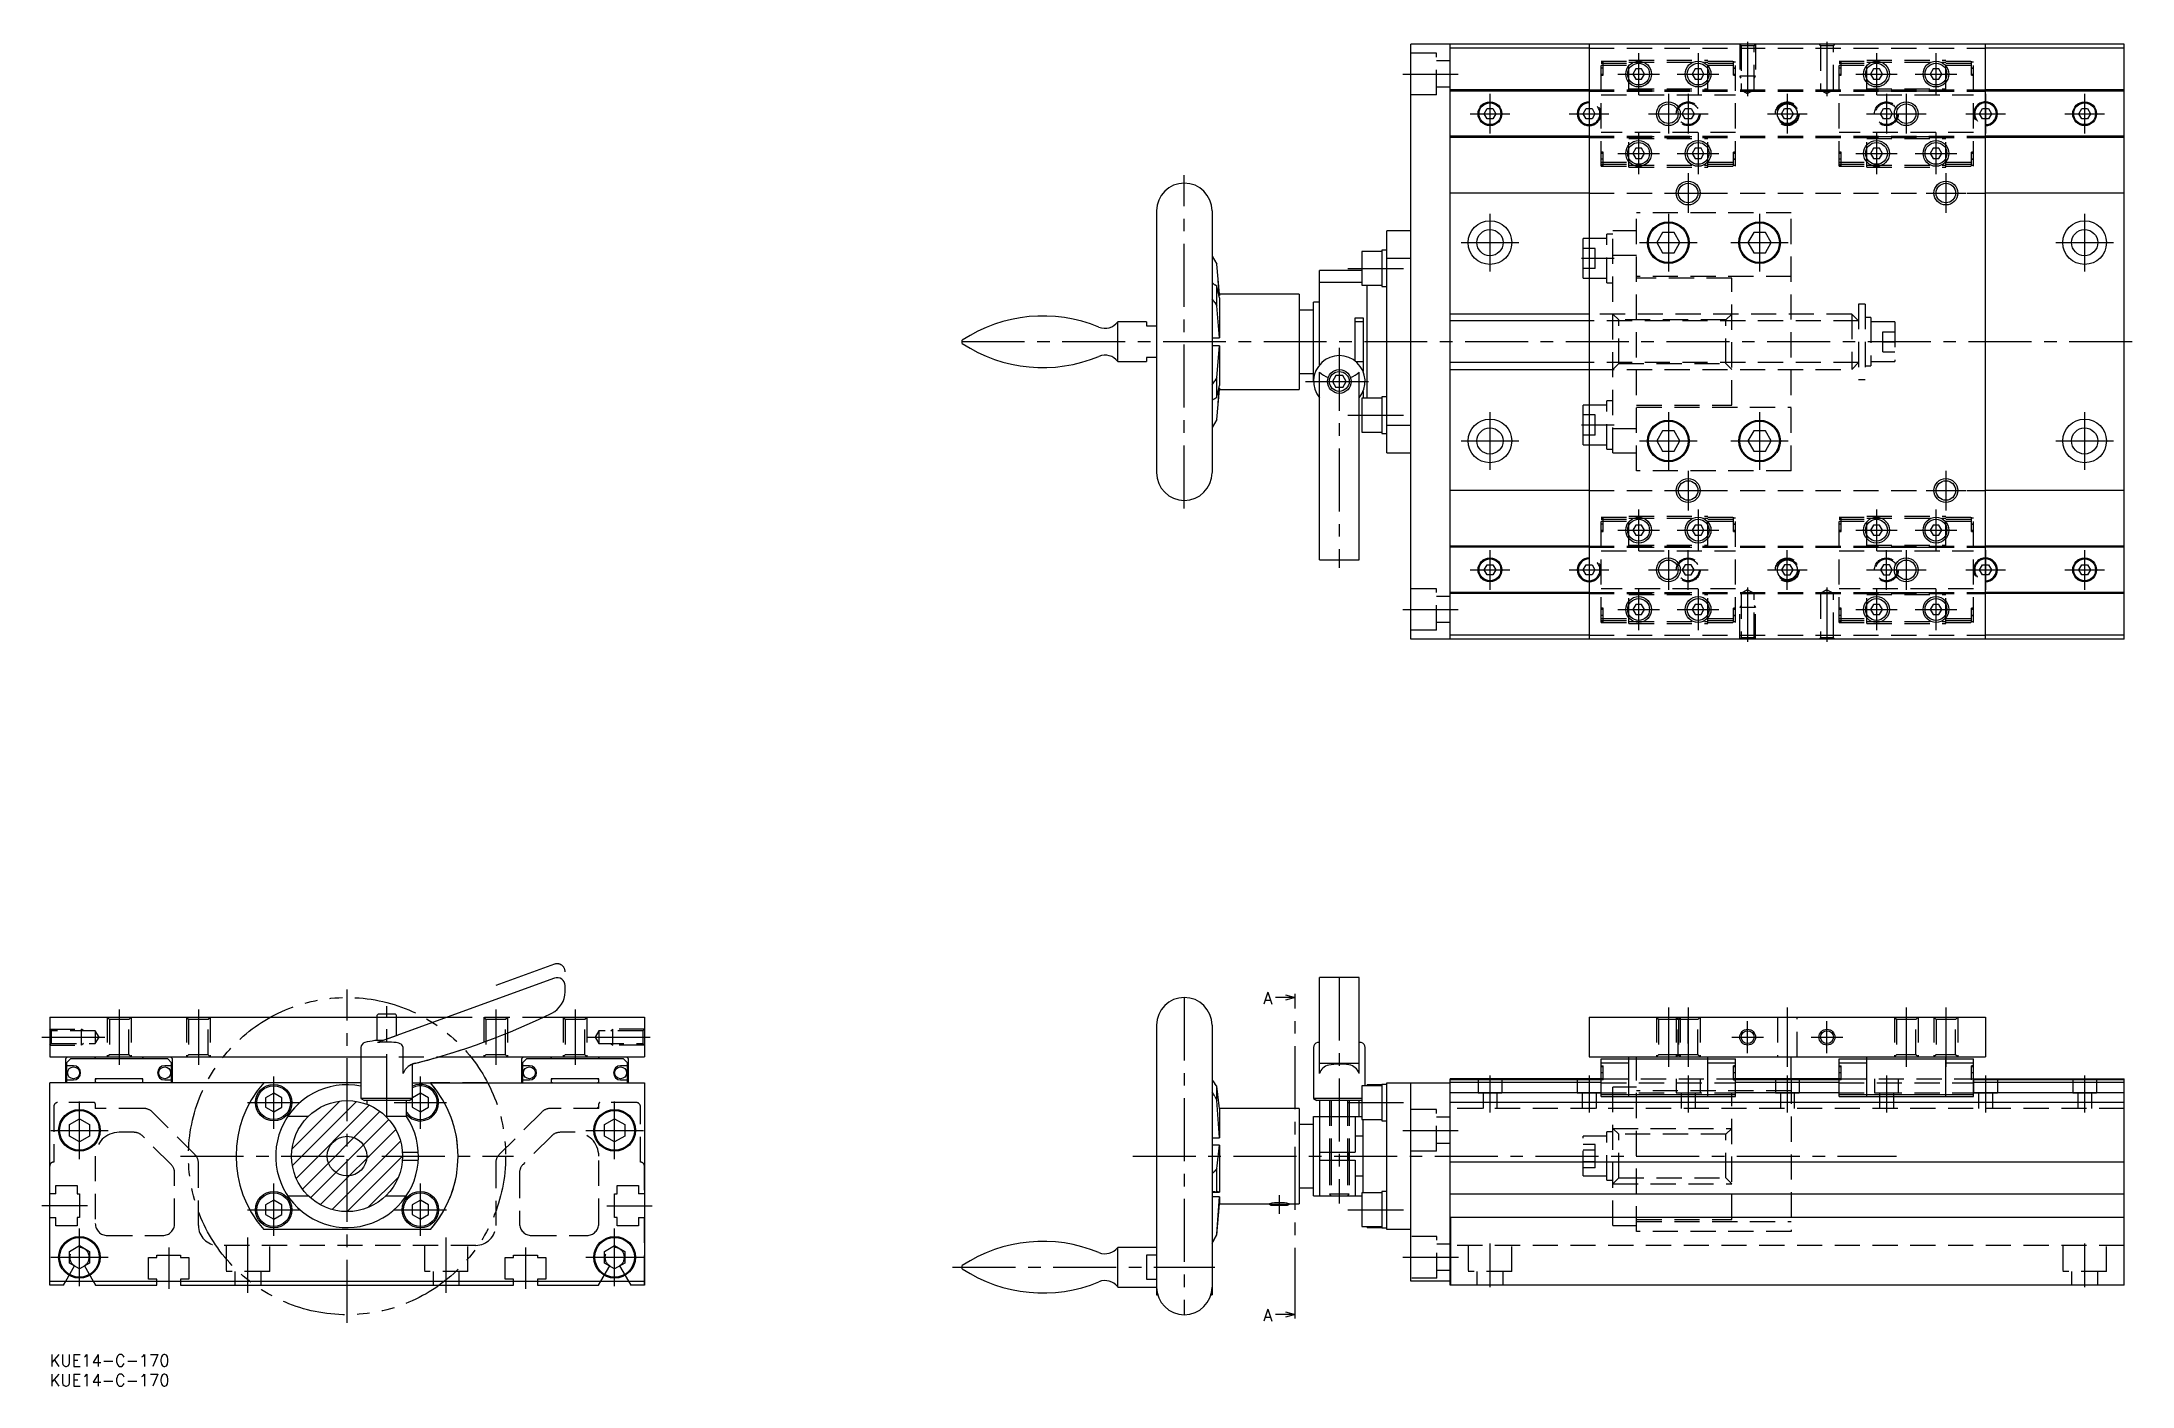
# Model space of a CAD drawing. Extents: x -2 to 525, y -8 to 331.
import ezdxf

# ---------------------------------------------------------------- set-up
doc = ezdxf.new("R2010")
doc.units = 0
doc.header["$LTSCALE"] = 0.5
for name, pattern in [('CENTER', [50.8, 31.75, -6.35, 6.35, -6.35]), ('DASHED', [19.05, 12.7, -6.35]), ('PHANTOM', [63.5, 31.75, -6.35, 6.35, -6.35, 6.35, -6.35])]:
    doc.linetypes.add(name, pattern=pattern)
for name, color, linetype in [('MSM_CENTER', 1, 'CENTER'), ('MSM_CONTINUOUS', 7, 'CONTINUOUS'), ('MSM_DASHED', 4, 'DASHED'), ('MSM_IMAGINARY', 6, 'PHANTOM'), ('MSM_NARROW', 5, 'CONTINUOUS'), ('MSM_PART_NUMBER', 7, 'CONTINUOUS')]:
    doc.layers.add(name, color=color, linetype=linetype)
doc.styles.get("Standard").update_dxf_attribs({"font": 'txt.shx', "height": 3, "bigfont": 'bigfont.shx'})

msp = doc.modelspace()

# ---------------------------------------------------------------- texts
at = {"layer": 'MSM_PART_NUMBER'}
for p in [(306.09, 88.31), (306.09, 8.38)]:
    msp.add_text('A', height=3, dxfattribs=at).set_placement(p)

# ---------------------------------------------------------------- blocks, each defined once
blk = doc.blocks.new('*U7')
at = {"layer": 'MSM_PART_NUMBER'}
blk.add_text('KUE14-C-170', height=3, dxfattribs=at).set_placement((0, -3))
blk = doc.blocks.new('*U8')
at = {"layer": 'MSM_PART_NUMBER'}
blk.add_text('KUE14-C-170', height=3, dxfattribs=at).set_placement((0, -8))

# ---------------------------------------------------------------- linework, layer by layer
at = {"layer": 'MSM_CENTER'}
for p, q in [((400.79, 328.07), (400.79, 317.57)), ((415.79, 328.07), (415.79, 317.57)), ((428.29, 330.95), (428.29, 317.27)), ((448.29, 330.95), (448.29, 317.27)), ((460.79, 328.07), (460.79, 317.57)), ((475.79, 328.07), (475.79, 317.57)), ((341.29, 322.82), (355.29, 322.82)), ((391.86, 324.32), (391.31, 324.32)), ((395.54, 322.82), (406.04, 322.82)), ((410.54, 322.82), (421.04, 322.82)), ((425.26, 324.32), (424.71, 324.32)), ((451.86, 324.32), (451.31, 324.32)), ((455.54, 322.82), (466.04, 322.82)), ((470.54, 322.82), (481.04, 322.82)), ((485.26, 324.32), (484.71, 324.32)), ((363.29, 317.82), (363.29, 307.82)), ((388.29, 317.82), (388.29, 307.82)), ((408.29, 317.82), (408.29, 307.82)), ((413.29, 317.82), (413.29, 307.82)), ((438.29, 317.82), (438.29, 307.82)), ((463.29, 317.82), (463.29, 307.82)), ((468.29, 317.82), (468.29, 307.82)), ((488.29, 317.82), (488.29, 307.82)), ((513.29, 317.82), (513.29, 307.82)), ((358.29, 312.82), (368.29, 312.82)), ((383.29, 312.82), (393.29, 312.82)), ((403.29, 312.82), (418.29, 312.82)), ((433.29, 312.82), (443.29, 312.82)), ((458.29, 312.82), (473.29, 312.82)), ((483.29, 312.82), (493.29, 312.82)), ((508.29, 312.82), (518.29, 312.82)), ((400.79, 308.07), (400.79, 297.57)), ((415.79, 308.07), (415.79, 297.57)), ((460.79, 308.07), (460.79, 297.57)), ((475.79, 308.07), (475.79, 297.57)), ((391.86, 301.32), (391.31, 301.32)), ((395.54, 302.82), (406.04, 302.82)), ((410.54, 302.82), (421.04, 302.82)), ((425.26, 301.32), (424.71, 301.32)), ((451.86, 301.32), (451.31, 301.32)), ((455.54, 302.82), (466.04, 302.82)), ((470.54, 302.82), (481.04, 302.82)), ((485.26, 301.32), (484.71, 301.32)), ((286.19, 213.32), (286.19, 297.32)), ((413.29, 297.82), (413.29, 287.82)), ((478.29, 297.82), (478.29, 287.82)), ((408.29, 292.82), (418.29, 292.82)), ((473.29, 292.82), (483.29, 292.82)), ((363.29, 287.57), (363.29, 273.07)), ((408.29, 287.57), (408.29, 273.07)), ((431.29, 287.57), (431.29, 273.07)), ((513.29, 287.57), (513.29, 273.07)), ((356.04, 280.32), (370.54, 280.32)), ((401.04, 280.32), (415.54, 280.32)), ((424.04, 280.32), (438.54, 280.32)), ((506.04, 280.32), (520.54, 280.32)), ((394.66, 276.32), (386.41, 276.32)), ((327.46, 273.82), (341.46, 273.82)), ((525.29, 255.32), (228.19, 255.32)), ((325.29, 253.82), (325.29, 198.32)), ((316.79, 245.32), (333.79, 245.32)), ((363.29, 237.57), (363.29, 223.07)), ((408.29, 237.57), (408.29, 223.07)), ((431.29, 237.57), (431.29, 223.07)), ((513.29, 237.57), (513.29, 223.07)), ((327.46, 236.82), (341.46, 236.82)), ((394.66, 234.32), (386.41, 234.32)), ((356.04, 230.32), (370.54, 230.32)), ((401.04, 230.32), (415.54, 230.32)), ((424.04, 230.32), (438.54, 230.32)), ((506.04, 230.32), (520.54, 230.32)), ((413.29, 222.82), (413.29, 212.82)), ((478.29, 222.82), (478.29, 212.82)), ((408.29, 217.82), (418.29, 217.82)), ((473.29, 217.82), (483.29, 217.82)), ((400.79, 213.07), (400.79, 202.57)), ((415.79, 213.07), (415.79, 202.57)), ((460.79, 213.07), (460.79, 202.57)), ((475.79, 213.07), (475.79, 202.57)), ((391.86, 209.32), (391.31, 209.32)), ((395.54, 207.82), (406.04, 207.82)), ((410.54, 207.82), (421.04, 207.82)), ((425.26, 209.32), (424.71, 209.32)), ((451.86, 209.32), (451.31, 209.32)), ((455.54, 207.82), (466.04, 207.82)), ((470.54, 207.82), (481.04, 207.82)), ((485.26, 209.32), (484.71, 209.32)), ((363.29, 202.82), (363.29, 192.82)), ((388.29, 202.82), (388.29, 192.82)), ((408.29, 202.82), (408.29, 192.82)), ((413.29, 192.82), (413.29, 202.82)), ((438.29, 192.82), (438.29, 202.82)), ((463.29, 192.82), (463.29, 202.82)), ((468.29, 202.82), (468.29, 192.82)), ((488.29, 202.82), (488.29, 192.82)), ((513.29, 202.82), (513.29, 192.82)), ((358.29, 197.82), (368.29, 197.82)), ((383.29, 197.82), (393.29, 197.82)), ((403.29, 197.82), (418.29, 197.82)), ((433.29, 197.82), (443.29, 197.82)), ((458.29, 197.82), (473.29, 197.82)), ((483.29, 197.82), (493.29, 197.82)), ((508.29, 197.82), (518.29, 197.82)), ((400.79, 193.07), (400.79, 182.57)), ((415.79, 193.07), (415.79, 182.57)), ((428.29, 193.38), (428.29, 179.7)), ((448.29, 193.38), (448.29, 179.7)), ((460.79, 193.07), (460.79, 182.57)), ((475.79, 193.07), (475.79, 182.57)), ((341.29, 187.82), (355.29, 187.82)), ((391.86, 186.32), (391.31, 186.32)), ((395.54, 187.82), (406.04, 187.82)), ((410.54, 187.82), (421.04, 187.82)), ((425.26, 186.32), (424.71, 186.32)), ((451.86, 186.32), (451.31, 186.32)), ((455.54, 187.82), (466.04, 187.82)), ((470.54, 187.82), (481.04, 187.82)), ((485.26, 186.32), (484.71, 186.32)), ((325.29, 95), (325.29, 38.03)), ((75, 8), (75, 92)), ((286.19, 90), (286.19, 10)), ((17.5, 87), (17.5, 73)), ((37.5, 87), (37.5, 73)), ((85, 59.8), (85, 87.8)), ((112.5, 87), (112.5, 73)), ((132.5, 87), (132.5, 73)), ((314.19, 11.04), (314.19, 88.96)), ((408.29, 87.5), (408.29, 72.5)), ((413.29, 87.5), (413.29, 72.5)), ((438.29, 87.5), (438.29, 72.5)), ((468.29, 87.5), (468.29, 72.5)), ((478.29, 87.5), (478.29, 72.5)), ((-2, 80), (14.44, 80)), ((135.56, 80), (152, 80)), ((424.29, 80), (432.29, 80)), ((428.29, 76), (428.29, 84)), ((444.29, 80), (452.29, 80)), ((448.29, 76), (448.29, 84)), ((56.5, 56.9), (56.5, 70.1)), ((93.5, 56.9), (93.5, 70.1)), ((363.29, 70.32), (363.29, 60.98)), ((388.29, 70.32), (388.29, 60.98)), ((391.86, 71), (391.31, 71)), ((413.29, 70.32), (413.29, 60.98)), ((425.26, 71), (424.71, 71)), ((438.29, 70.32), (438.29, 60.98)), ((451.86, 71), (451.31, 71)), ((463.29, 70.32), (463.29, 60.98)), ((485.26, 71), (484.71, 71)), ((488.29, 70.32), (488.29, 60.98)), ((513.29, 70.32), (513.29, 60.98)), ((7.5, 49.25), (7.5, 63.75)), ((49.9, 63.5), (63.1, 63.5)), ((86.9, 63.5), (100.1, 63.5)), ((142.5, 49.25), (142.5, 63.75)), ((327.46, 63.5), (341.46, 63.5)), ((0.25, 56.5), (14.75, 56.5)), ((135.25, 56.5), (149.75, 56.5)), ((341.29, 56.5), (355.29, 56.5)), ((33, 50), (117, 50)), ((273.19, 50), (465.84, 50)), ((56.5, 29.9), (56.5, 43.1)), ((93.5, 29.9), (93.5, 43.1)), ((9.5, 37.5), (-2, 37.5)), ((140.5, 37.5), (152, 37.5)), ((310.19, 35.48), (310.19, 40.12)), ((7.5, 17.25), (7.5, 31.75)), ((49.9, 36.5), (63.1, 36.5)), ((86.9, 36.5), (100.1, 36.5)), ((142.5, 17.25), (142.5, 31.75)), ((327.46, 36.5), (341.46, 36.5)), ((30, 27), (30, 16.5)), ((50, 15.5), (50, 29.5)), ((100, 15.5), (100, 29.5)), ((120, 27), (120, 16.5)), ((363.29, 28), (363.29, 17)), ((513.29, 28), (513.29, 17)), ((0.25, 24.5), (14.75, 24.5)), ((135.25, 24.5), (149.75, 24.5)), ((227.74, 22), (293.89, 22)), ((341.29, 24.5), (355.34, 24.5))]:
    msp.add_line(p, q, dxfattribs=at)
at = {"layer": 'MSM_CONTINUOUS'}
for p, q in [((353.29, 330.32), (343.29, 330.32)), ((343.29, 180.32), (343.29, 330.32)), ((353.29, 180.32), (353.29, 330.32)), ((353.29, 330.27), (353.34, 330.27)), ((388.29, 329.32), (353.29, 329.32)), ((523.29, 330.32), (353.34, 330.32)), ((353.34, 330.32), (353.34, 330.27)), ((388.29, 330.32), (388.29, 180.32)), ((488.29, 180.32), (488.29, 330.32)), ((523.29, 329.32), (488.29, 329.32)), ((523.29, 180.32), (523.29, 330.32)), ((400.05, 324.1), (399.31, 322.82)), ((399.31, 322.82), (400.05, 321.54)), ((401.53, 324.1), (400.05, 324.1)), ((402.27, 322.82), (401.53, 324.1)), ((401.53, 321.54), (402.27, 322.82)), ((415.05, 324.1), (414.31, 322.82)), ((414.31, 322.82), (415.05, 321.54)), ((416.53, 324.1), (415.05, 324.1)), ((417.27, 322.82), (416.53, 324.1)), ((416.53, 321.54), (417.27, 322.82)), ((460.05, 324.1), (459.31, 322.82)), ((459.31, 322.82), (460.05, 321.54)), ((461.53, 324.1), (460.05, 324.1)), ((462.27, 322.82), (461.53, 324.1)), ((461.53, 321.54), (462.27, 322.82)), ((475.05, 324.1), (474.31, 322.82)), ((474.31, 322.82), (475.05, 321.54)), ((476.53, 324.1), (475.05, 324.1)), ((477.27, 322.82), (476.53, 324.1)), ((476.53, 321.54), (477.27, 322.82)), ((388.29, 318.82), (353.29, 318.82)), ((388.29, 318.52), (353.29, 318.52)), ((400.05, 321.54), (401.53, 321.54)), ((415.05, 321.54), (416.53, 321.54)), ((460.05, 321.54), (461.53, 321.54)), ((475.05, 321.54), (476.53, 321.54)), ((523.29, 318.82), (488.29, 318.82)), ((523.24, 318.52), (488.29, 318.52)), ((523.24, 306.82), (523.24, 318.82)), ((361.81, 312.82), (362.55, 314.1)), ((362.55, 311.54), (361.81, 312.82)), ((362.55, 314.1), (364.03, 314.1)), ((364.03, 311.54), (362.55, 311.54)), ((364.03, 314.1), (364.77, 312.82)), ((364.77, 312.82), (364.03, 311.54)), ((386.81, 312.82), (387.55, 314.1)), ((387.55, 311.54), (386.81, 312.82)), ((387.55, 314.1), (388.29, 314.1)), ((388.29, 311.54), (387.55, 311.54)), ((436.81, 312.82), (437.55, 314.1)), ((437.55, 311.54), (436.81, 312.82)), ((437.55, 314.1), (439.03, 314.1)), ((439.03, 311.54), (437.55, 311.54)), ((439.03, 314.1), (439.77, 312.82)), ((439.77, 312.82), (439.03, 311.54)), ((488.29, 314.1), (489.03, 314.1)), ((489.03, 311.54), (488.29, 311.54)), ((489.03, 314.1), (489.77, 312.82)), ((489.77, 312.82), (489.03, 311.54)), ((511.81, 312.82), (512.55, 314.1)), ((512.55, 311.54), (511.81, 312.82)), ((512.55, 314.1), (514.03, 314.1)), ((514.03, 311.54), (512.55, 311.54)), ((514.03, 314.1), (514.77, 312.82)), ((514.77, 312.82), (514.03, 311.54)), ((388.29, 307.12), (353.29, 307.12)), ((388.29, 306.82), (353.29, 306.82)), ((523.24, 307.12), (488.29, 307.12)), ((523.24, 306.82), (488.29, 306.82)), ((400.05, 304.1), (399.31, 302.82)), ((399.31, 302.82), (400.05, 301.54)), ((401.53, 304.1), (400.05, 304.1)), ((400.05, 301.54), (401.53, 301.54)), ((402.27, 302.82), (401.53, 304.1)), ((401.53, 301.54), (402.27, 302.82)), ((415.05, 304.1), (414.31, 302.82)), ((414.31, 302.82), (415.05, 301.54)), ((416.53, 304.1), (415.05, 304.1)), ((415.05, 301.54), (416.53, 301.54)), ((417.27, 302.82), (416.53, 304.1)), ((416.53, 301.54), (417.27, 302.82)), ((460.05, 304.1), (459.31, 302.82)), ((459.31, 302.82), (460.05, 301.54)), ((461.53, 304.1), (460.05, 304.1)), ((460.05, 301.54), (461.53, 301.54)), ((462.27, 302.82), (461.53, 304.1)), ((461.53, 301.54), (462.27, 302.82)), ((475.05, 304.1), (474.31, 302.82)), ((474.31, 302.82), (475.05, 301.54)), ((476.53, 304.1), (475.05, 304.1)), ((475.05, 301.54), (476.53, 301.54)), ((477.27, 302.82), (476.53, 304.1)), ((476.53, 301.54), (477.27, 302.82)), ((388.29, 292.82), (353.29, 292.82)), ((523.29, 292.82), (488.29, 292.82)), ((279.19, 288.32), (279.19, 222.32)), ((293.19, 288.33), (293.19, 222.32)), ((337.29, 227.32), (337.29, 283.32)), ((343.29, 283.32), (337.29, 283.32)), ((386.79, 271.32), (386.79, 281.32)), ((388.29, 281.32), (386.79, 281.32)), ((406.82, 282.86), (405.35, 280.32)), ((405.35, 280.32), (406.82, 277.78)), ((409.75, 282.86), (406.82, 282.86)), ((411.22, 280.32), (409.75, 282.86)), ((409.75, 277.78), (411.22, 280.32)), ((429.82, 282.86), (428.35, 280.32)), ((428.35, 280.32), (429.82, 277.78)), ((432.75, 282.86), (429.82, 282.86)), ((434.22, 280.32), (432.75, 282.86)), ((432.75, 277.78), (434.22, 280.32)), ((293.19, 276.92), (294.36, 274.92)), ((295.05, 267.32), (294.36, 274.92)), ((330.99, 278.07), (330.99, 269.57)), ((335.99, 278.07), (330.99, 278.07)), ((335.99, 278.42), (335.99, 269.22)), ((337.29, 278.42), (335.99, 278.42)), ((343.29, 276.34), (337.29, 276.34)), ((406.82, 277.78), (409.75, 277.78)), ((429.82, 277.78), (432.75, 277.78)), ((294.36, 269.33), (293.88, 269.64)), ((294.36, 264.37), (294.36, 269.33)), ((295.05, 267.01), (294.76, 270.69)), ((320.29, 249.48), (320.29, 273.32)), ((330.99, 273.32), (320.29, 273.32)), ((330.99, 270.29), (320.29, 270.29)), ((330.99, 269.57), (335.99, 269.57)), ((332.29, 241.07), (332.29, 269.57)), ((335.99, 269.22), (337.29, 269.22)), ((386.79, 271.32), (388.29, 271.32)), ((293.88, 265.2), (294.36, 264.37)), ((295.05, 256.33), (294.36, 264.37)), ((294.92, 267.01), (295.05, 267.01)), ((315.19, 267.32), (295.05, 267.32)), ((295.05, 267.32), (295.05, 267.01)), ((295.05, 266.39), (295.05, 256.33)), ((315.19, 267.32), (315.19, 243.32)), ((318.79, 245.32), (318.79, 265.32)), ((320.29, 265.32), (318.79, 265.32)), ((276.69, 260.32), (269.4, 260.32)), ((269.4, 250.32), (269.4, 260.32)), ((276.69, 260.32), (276.69, 259.32)), ((276.69, 259.32), (279.19, 259.32)), ((318.79, 263.32), (315.19, 263.32)), ((329.29, 250.45), (329.29, 261.32)), ((329.29, 261.32), (331.29, 261.32)), ((331.29, 260.32), (329.29, 260.32)), ((331.29, 261.32), (331.29, 247.82)), ((388.29, 262.32), (353.29, 262.32)), ((230.19, 254.91), (230.19, 255.74)), ((293.19, 256.33), (295.05, 256.33)), ((295.05, 254.32), (293.19, 254.32)), ((294.36, 246.28), (295.05, 254.32)), ((295.05, 254.32), (295.05, 244.26)), ((269.4, 250.32), (276.69, 250.32)), ((276.69, 251.32), (276.69, 250.32)), ((279.19, 251.32), (276.69, 251.32)), ((329.44, 250.32), (331.29, 250.32)), ((353.29, 248.32), (388.29, 248.32)), ((294.36, 246.28), (293.88, 245.45)), ((294.36, 241.32), (294.36, 246.28)), ((294.36, 235.73), (295.05, 243.32)), ((294.76, 239.95), (295.05, 243.64)), ((295.05, 243.64), (294.92, 243.64)), ((295.05, 243.64), (295.05, 243.32)), ((295.05, 243.32), (315.19, 243.32)), ((315.19, 247.32), (318.79, 247.32)), ((320.29, 200.32), (320.29, 247.66)), ((324.42, 246.82), (323.56, 245.32)), ((323.56, 245.32), (324.42, 243.82)), ((326.15, 246.82), (324.42, 246.82)), ((326.15, 243.82), (324.42, 243.82)), ((327.02, 245.32), (326.15, 246.82)), ((326.15, 243.82), (327.02, 245.32)), ((330.29, 200.32), (330.29, 247.66)), ((331.29, 242.82), (331.29, 241.07)), ((293.88, 241.01), (294.36, 241.32)), ((330.99, 241.07), (330.99, 232.57)), ((335.99, 241.07), (330.99, 241.07)), ((335.99, 241.42), (335.99, 232.22)), ((337.29, 241.42), (335.99, 241.42)), ((388.29, 239.32), (386.79, 239.32)), ((386.79, 229.32), (386.79, 239.32)), ((294.36, 235.73), (293.19, 233.73)), ((330.99, 232.57), (335.99, 232.57)), ((335.99, 232.22), (337.29, 232.22)), ((337.29, 234.31), (343.29, 234.31)), ((406.82, 232.86), (405.35, 230.32)), ((409.75, 232.86), (406.82, 232.86)), ((411.22, 230.32), (409.75, 232.86)), ((429.82, 232.86), (428.35, 230.32)), ((432.75, 232.86), (429.82, 232.86)), ((434.22, 230.32), (432.75, 232.86)), ((337.29, 227.32), (343.29, 227.32)), ((386.79, 229.32), (388.29, 229.32)), ((405.35, 230.32), (406.82, 227.78)), ((406.82, 227.78), (409.75, 227.78)), ((409.75, 227.78), (411.22, 230.32)), ((428.35, 230.32), (429.82, 227.78)), ((429.82, 227.78), (432.75, 227.78)), ((432.75, 227.78), (434.22, 230.32)), ((388.29, 217.82), (353.29, 217.82)), ((523.29, 217.82), (488.29, 217.82)), ((400.05, 209.1), (399.31, 207.82)), ((399.31, 207.82), (400.05, 206.54)), ((401.53, 209.1), (400.05, 209.1)), ((400.05, 206.54), (401.53, 206.54)), ((402.27, 207.82), (401.53, 209.1)), ((401.53, 206.54), (402.27, 207.82)), ((415.05, 209.1), (414.31, 207.82)), ((414.31, 207.82), (415.05, 206.54)), ((416.53, 209.1), (415.05, 209.1)), ((415.05, 206.54), (416.53, 206.54)), ((417.27, 207.82), (416.53, 209.1)), ((416.53, 206.54), (417.27, 207.82)), ((460.05, 209.1), (459.31, 207.82)), ((459.31, 207.82), (460.05, 206.54)), ((461.53, 209.1), (460.05, 209.1)), ((460.05, 206.54), (461.53, 206.54)), ((462.27, 207.82), (461.53, 209.1)), ((461.53, 206.54), (462.27, 207.82)), ((475.05, 209.1), (474.31, 207.82)), ((474.31, 207.82), (475.05, 206.54)), ((476.53, 209.1), (475.05, 209.1)), ((475.05, 206.54), (476.53, 206.54)), ((477.27, 207.82), (476.53, 209.1)), ((476.53, 206.54), (477.27, 207.82)), ((388.29, 203.82), (353.29, 203.82)), ((388.29, 203.52), (353.29, 203.52)), ((523.24, 203.82), (488.29, 203.82)), ((523.24, 203.52), (488.29, 203.52)), ((523.24, 191.82), (523.24, 203.82)), ((320.29, 200.32), (330.29, 200.32)), ((361.81, 197.82), (362.55, 199.1)), ((362.55, 196.54), (361.81, 197.82)), ((362.55, 199.1), (364.03, 199.1)), ((364.03, 196.54), (362.55, 196.54)), ((364.03, 199.1), (364.77, 197.82)), ((364.77, 197.82), (364.03, 196.54)), ((386.81, 197.82), (387.55, 199.1)), ((387.55, 196.54), (386.81, 197.82)), ((387.55, 199.1), (388.29, 199.1)), ((388.29, 196.54), (387.55, 196.54)), ((437.55, 199.1), (436.81, 197.82)), ((436.81, 197.82), (437.55, 196.54)), ((439.03, 199.1), (437.55, 199.1)), ((437.55, 196.54), (439.03, 196.54)), ((439.77, 197.82), (439.03, 199.1)), ((439.03, 196.54), (439.77, 197.82)), ((488.29, 199.1), (489.03, 199.1)), ((489.03, 196.54), (488.29, 196.54)), ((489.03, 199.1), (489.77, 197.82)), ((489.77, 197.82), (489.03, 196.54)), ((511.81, 197.82), (512.55, 199.1)), ((512.55, 196.54), (511.81, 197.82)), ((512.55, 199.1), (514.03, 199.1)), ((514.03, 196.54), (512.55, 196.54)), ((514.03, 199.1), (514.77, 197.82)), ((514.77, 197.82), (514.03, 196.54)), ((388.29, 192.12), (353.29, 192.12)), ((388.29, 191.82), (353.29, 191.82)), ((523.24, 192.12), (488.29, 192.12)), ((523.29, 191.82), (488.29, 191.82)), ((400.05, 189.1), (399.31, 187.82)), ((399.31, 187.82), (400.05, 186.54)), ((401.53, 189.1), (400.05, 189.1)), ((400.05, 186.54), (401.53, 186.54)), ((402.27, 187.82), (401.53, 189.1)), ((401.53, 186.54), (402.27, 187.82)), ((415.05, 189.1), (414.31, 187.82)), ((414.31, 187.82), (415.05, 186.54)), ((416.53, 189.1), (415.05, 189.1)), ((415.05, 186.54), (416.53, 186.54)), ((417.27, 187.82), (416.53, 189.1)), ((416.53, 186.54), (417.27, 187.82)), ((460.05, 189.1), (459.31, 187.82)), ((459.31, 187.82), (460.05, 186.54)), ((461.53, 189.1), (460.05, 189.1)), ((460.05, 186.54), (461.53, 186.54)), ((462.27, 187.82), (461.53, 189.1)), ((461.53, 186.54), (462.27, 187.82)), ((475.05, 189.1), (474.31, 187.82)), ((474.31, 187.82), (475.05, 186.54)), ((476.53, 189.1), (475.05, 189.1)), ((475.05, 186.54), (476.53, 186.54)), ((477.27, 187.82), (476.53, 189.1)), ((476.53, 186.54), (477.27, 187.82)), ((353.29, 180.32), (343.29, 180.32)), ((388.29, 181.32), (353.29, 181.32)), ((353.34, 180.37), (353.29, 180.37)), ((353.34, 180.37), (353.34, 180.32)), ((523.29, 180.32), (353.34, 180.32)), ((523.29, 181.32), (488.29, 181.32)), ((320.29, 70.86), (320.29, 95)), ((330.29, 95), (320.29, 95)), ((330.29, 70.86), (330.29, 95)), ((127.32, 94.88), (82.66, 78.63)), ((130, 91.45), (130, 93)), ((0, 85), (82.5, 85)), ((0, 85), (0, 75)), ((82.5, 85.3), (82.5, 79.12)), ((87, 85.8), (83, 85.8)), ((87.5, 80.39), (87.5, 85.3)), ((87.5, 85), (100.18, 85)), ((124.42, 85), (150, 85)), ((150, 85), (150, 75)), ((388.29, 85), (388.29, 75)), ((388.29, 85), (488.29, 85)), ((488.29, 85), (488.29, 75)), ((84.03, 79.12), (82, 79.12)), ((279.19, 83), (279.19, 15)), ((293.19, 83), (293.19, 15)), ((0, 75), (78.5, 75)), ((4.5, 75), (4, 74.5)), ((4, 74.5), (4, 68.5)), ((5.25, 74.5), (4.25, 73.5)), ((29.75, 74.5), (5.25, 74.5)), ((11.75, 74.5), (11.25, 75)), ((23.75, 75), (23.25, 74.5)), ((30.75, 73.5), (29.75, 74.5)), ((31, 74.5), (30.5, 75)), ((31, 68.5), (31, 74.5)), ((78.5, 77.37), (78.5, 64.5)), ((89.15, 70.86), (89.15, 77.37)), ((98.09, 75), (150, 75)), ((119.5, 75), (119, 74.5)), ((119, 74.5), (119, 68.5)), ((120.25, 74.5), (119.25, 73.5)), ((144.75, 74.5), (120.25, 74.5)), ((126.75, 74.5), (126.25, 75)), ((138.75, 75), (138.25, 74.5)), ((145.75, 73.5), (144.75, 74.5)), ((146, 74.5), (145.5, 75)), ((146, 68.5), (146, 74.5)), ((318.79, 77.37), (318.79, 64.5)), ((331.79, 67.75), (331.79, 77.37)), ((388.29, 75), (488.29, 75)), ((391.34, 74.5), (425.24, 74.5)), ((391.34, 65), (391.34, 74.5)), ((398.34, 65), (398.34, 75)), ((418.24, 65), (418.24, 75)), ((425.24, 65), (425.24, 74.5)), ((439.29, 69.5), (439.29, 75)), ((451.34, 65), (451.34, 74.5)), ((451.34, 74.5), (485.24, 74.5)), ((458.34, 65), (458.34, 75)), ((478.24, 65), (478.24, 75)), ((485.24, 65), (485.24, 74.5)), ((4.25, 73.5), (4.25, 68.5)), ((6, 72.8), (4.25, 72.8)), ((4.25, 69.2), (6, 69.2)), ((23.5, 69.5), (11.5, 69.5)), ((11.8, 69.5), (11.5, 69.2)), ((11.5, 69.5), (11.5, 68.55)), ((23.5, 69.2), (23.2, 69.5)), ((23.5, 68.55), (23.5, 69.5)), ((30.75, 72.8), (29, 72.8)), ((29, 69.2), (30.75, 69.2)), ((30.75, 68.5), (30.75, 73.5)), ((91.5, 64.5), (91.5, 73.2)), ((119.25, 73.5), (119.25, 68.5)), ((121, 72.8), (119.25, 72.8)), ((119.25, 69.2), (121, 69.2)), ((138.5, 69.5), (126.5, 69.5)), ((126.8, 69.5), (126.5, 69.2)), ((126.5, 69.5), (126.5, 68.55)), ((138.5, 69.2), (138.2, 69.5)), ((138.5, 68.55), (138.5, 69.5)), ((145.75, 72.8), (144, 72.8)), ((144, 69.2), (145.75, 69.2)), ((145.75, 68.5), (145.75, 73.5)), ((320.29, 73.42), (330.29, 73.42)), ((353.29, 17.5), (353.29, 69.5)), ((391.84, 69.5), (353.29, 69.5)), ((391.84, 69.2), (353.29, 69.2)), ((391.34, 68.55), (353.29, 68.55)), ((391.34, 73.5), (398.34, 73.5)), ((391.34, 72.8), (391.84, 72.8)), ((391.84, 72.5), (391.34, 72.5)), ((391.84, 69.2), (391.34, 69.2)), ((391.84, 69.2), (391.84, 72.8)), ((418.24, 73.5), (425.24, 73.5)), ((424.74, 69.2), (424.74, 72.8)), ((425.24, 72.8), (424.74, 72.8)), ((425.24, 72.5), (424.74, 72.5)), ((451.84, 69.5), (424.74, 69.5)), ((424.74, 69.2), (425.24, 69.2)), ((451.34, 69.2), (425.24, 69.2)), ((451.34, 68.55), (425.24, 68.55)), ((451.34, 73.5), (458.34, 73.5)), ((451.34, 72.8), (451.84, 72.8)), ((451.84, 72.5), (451.34, 72.5)), ((451.84, 69.2), (451.34, 69.2)), ((451.84, 69.2), (451.84, 72.8)), ((478.24, 73.5), (485.24, 73.5)), ((485.24, 72.8), (484.74, 72.8)), ((484.74, 69.2), (484.74, 72.8)), ((485.24, 72.5), (484.74, 72.5)), ((484.74, 69.5), (523.24, 69.5)), ((523.24, 69.2), (485.24, 69.2)), ((523.24, 68.55), (485.24, 68.55)), ((523.24, 63.5), (523.24, 69.5)), ((0, 17.5), (0, 68.5)), ((78.5, 68.5), (0, 68.5)), ((56.5, 65.86), (54.46, 64.68)), ((54.46, 64.68), (54.46, 62.32)), ((58.54, 64.68), (56.5, 65.86)), ((58.54, 62.32), (58.54, 64.68)), ((78.5, 64.5), (79.37, 64)), ((91.5, 64.5), (78.5, 64.5)), ((90.63, 64), (79.37, 64)), ((80, 64), (80, 63.08)), ((90, 60), (90, 64)), ((90.63, 64), (91.5, 64.5)), ((91.46, 64.48), (91.46, 62.32)), ((91.5, 68.5), (150, 68.5)), ((93.5, 65.86), (91.5, 64.7)), ((95.54, 64.68), (93.5, 65.86)), ((95.54, 62.32), (95.54, 64.68)), ((150, 68.5), (150, 17.5)), ((294.36, 67.67), (293.88, 68.26)), ((293.88, 65.03), (294.36, 64.06)), ((294.36, 64.06), (294.36, 67.67)), ((295.05, 54.65), (294.36, 64.06)), ((318.79, 64.5), (319.65, 64)), ((330.99, 64.5), (318.79, 64.5)), ((330.92, 64), (319.65, 64)), ((320.29, 64), (320.29, 40)), ((330.29, 60), (330.29, 64)), ((330.92, 64), (330.99, 64.04)), ((335.99, 67.75), (330.99, 67.75)), ((330.99, 67.75), (330.99, 59.25)), ((332.29, 67.75), (332.29, 68)), ((335.99, 68), (332.29, 68)), ((337.29, 68.1), (335.99, 68.1)), ((335.99, 68.1), (335.99, 58.9)), ((337.29, 68.5), (353.29, 68.5)), ((337.29, 31.5), (337.29, 68.5)), ((343.29, 18.5), (343.29, 68.5)), ((391.34, 65.95), (353.29, 65.95)), ((523.29, 63.5), (353.29, 63.5)), ((391.34, 65.5), (425.24, 65.5)), ((391.34, 65), (425.24, 65)), ((451.34, 65.95), (425.24, 65.95)), ((451.34, 65.5), (485.24, 65.5)), ((451.34, 65), (485.24, 65)), ((523.24, 65.95), (485.24, 65.95)), ((523.29, 17.5), (523.29, 63.5)), ((4.96, 57.97), (7.5, 59.43)), ((7.5, 59.43), (10.04, 57.97)), ((54.46, 62.32), (56.5, 61.14)), ((56.5, 61.14), (58.54, 62.32)), ((65.2, 60), (60.03, 60)), ((89.97, 60), (84.8, 60)), ((91.46, 62.32), (93.5, 61.14)), ((93.5, 61.14), (95.54, 62.32)), ((139.96, 57.97), (142.5, 59.43)), ((142.5, 59.43), (145.04, 57.97)), ((315.19, 62), (295.05, 62)), ((295.05, 61.96), (295.05, 54.65)), ((315.19, 62), (315.19, 38)), ((318.79, 60), (330.99, 60)), ((318.79, 40), (318.79, 60)), ((329.29, 60), (329.29, 51)), ((330.99, 59.25), (335.99, 59.25)), ((331.29, 40.75), (331.29, 59.25)), ((335.99, 58.9), (337.29, 58.9)), ((4.96, 55.03), (4.96, 57.97)), ((7.5, 53.57), (4.96, 55.03)), ((10.04, 55.03), (7.5, 53.57)), ((10.04, 57.97), (10.04, 55.03)), ((139.96, 55.03), (139.96, 57.97)), ((142.5, 53.57), (139.96, 55.03)), ((145.04, 55.03), (142.5, 53.57)), ((145.04, 57.97), (145.04, 55.03)), ((293.19, 54.65), (295.05, 54.65)), ((295.05, 52.74), (293.19, 52.74)), ((295.05, 52.74), (295.05, 40.92)), ((318.79, 58), (315.19, 58)), ((331.29, 55), (329.29, 55)), ((88.96, 51), (92.97, 51)), ((88.96, 49), (92.97, 49)), ((320.29, 51), (329.29, 51)), ((320.29, 49), (329.29, 49)), ((322.79, 51), (322.79, 49)), ((322.79, 51), (322.79, 49)), ((327.79, 49), (327.79, 51)), ((327.79, 51), (327.79, 49)), ((329.29, 49), (329.29, 40)), ((523.29, 48.5), (353.29, 48.5)), ((294.36, 46.86), (293.88, 46.25)), ((294.36, 41.02), (294.36, 46.86)), ((329.29, 45), (331.29, 45)), ((56.5, 38.86), (54.46, 37.68)), ((54.46, 37.68), (54.46, 35.32)), ((58.54, 37.68), (56.5, 38.86)), ((58.54, 35.32), (58.54, 37.68)), ((60.03, 40), (65.2, 40)), ((84.8, 40), (89.97, 40)), ((93.5, 38.86), (91.46, 37.68)), ((91.46, 37.68), (91.46, 35.32)), ((95.54, 37.68), (93.5, 38.86)), ((95.54, 35.32), (95.54, 37.68)), ((295.05, 39.74), (293.19, 39.74)), ((293.34, 40.92), (295.05, 40.92)), ((293.86, 41.03), (294.36, 41.02)), ((294.36, 30.39), (295.05, 39.74)), ((294.36, 30.15), (295.05, 38)), ((295.05, 39.74), (295.05, 38)), ((295.05, 38), (307.69, 38)), ((307.69, 38), (307.69, 37.86)), ((307.69, 37.86), (308.13, 37.6)), ((307.69, 37.86), (312.69, 37.86)), ((308.13, 37.6), (312.24, 37.6)), ((312.24, 37.6), (312.69, 37.86)), ((312.68, 38), (315.19, 38)), ((312.69, 37.86), (312.69, 38)), ((315.19, 42), (318.79, 42)), ((318.79, 40), (330.99, 40)), ((335.99, 40.75), (330.99, 40.75)), ((330.99, 40.75), (330.99, 32.25)), ((337.29, 41.1), (335.99, 41.1)), ((335.99, 41.1), (335.99, 31.9)), ((353.29, 40.5), (523.29, 40.5)), ((54.46, 35.32), (56.5, 34.14)), ((56.5, 34.14), (58.54, 35.32)), ((91.46, 35.32), (93.5, 34.14)), ((93.5, 34.14), (95.54, 35.32)), ((330.99, 32.25), (335.99, 32.25)), ((332.29, 32), (332.29, 32.25)), ((332.29, 32), (335.99, 32)), ((335.99, 31.9), (337.29, 31.9)), ((523.29, 34.5), (353.29, 34.5)), ((353.34, 34.5), (353.34, 17.5)), ((4.96, 25.97), (7.5, 27.43)), ((7.5, 27.43), (10.04, 25.97)), ((96.02, 31.5), (53.98, 31.5)), ((139.96, 25.97), (142.5, 27.43)), ((142.5, 27.43), (145.04, 25.97)), ((279.19, 27), (269.4, 27)), ((269.4, 17), (269.4, 27)), ((293.88, 29.43), (293.19, 28.1)), ((294.36, 30.39), (293.88, 29.43)), ((294.36, 30.15), (294.36, 30.39)), ((343.29, 31.5), (337.29, 31.5)), ((4.96, 23.03), (4.96, 25.97)), ((7.5, 21.57), (4.96, 23.03)), ((10.04, 23.03), (7.5, 21.57)), ((10.04, 25.97), (10.04, 23.03)), ((139.96, 23.03), (139.96, 25.97)), ((142.5, 21.57), (139.96, 23.03)), ((145.04, 23.03), (142.5, 21.57)), ((145.04, 25.97), (145.04, 23.03)), ((230.19, 21.58), (230.19, 22.42)), ((276.69, 25), (276.69, 19)), ((279.19, 25), (276.69, 25)), ((0, 18.5), (150, 18.5)), ((3.46, 17.5), (0, 17.5)), ((0.05, 17.5), (0.05, 18.5)), ((3.46, 17.5), (4.04, 18.5)), ((10.96, 18.5), (11.54, 17.5)), ((11.54, 17.5), (27, 17.5)), ((27, 17.5), (27, 18.5)), ((33, 18.5), (33, 17.5)), ((33, 17.5), (117, 17.5)), ((117, 17.5), (117, 18.5)), ((123, 18.5), (123, 17.5)), ((123, 17.5), (138.46, 17.5)), ((138.46, 17.5), (139.04, 18.5)), ((145.96, 18.5), (146.54, 17.5)), ((150, 17.5), (146.54, 17.5)), ((149.95, 18.5), (149.95, 17.5)), ((269.4, 17), (279.19, 17)), ((276.69, 19), (279.19, 19)), ((353.29, 18.5), (343.29, 18.5)), ((523.29, 17.5), (353.29, 17.5)), ((279.19, 15), (279.47, 15)), ((292.9, 15), (293.19, 15))]:
    msp.add_line(p, q, dxfattribs=at)
for centre, radius in [((400.79, 322.82), 3.25), ((400.79, 322.82), 2.75), ((415.79, 322.82), 3.25), ((415.79, 322.82), 2.75), ((460.79, 322.82), 3.25), ((460.79, 322.82), 2.75), ((475.79, 322.82), 3.25), ((475.79, 322.82), 2.75), ((363.29, 312.82), 3), ((363.29, 312.82), 2.75), ((408.29, 312.82), 2.46), ((438.29, 312.82), 2.5), ((468.29, 312.82), 2.46), ((513.29, 312.82), 3), ((513.29, 312.82), 2.75), ((400.79, 302.82), 3.25), ((415.79, 302.82), 3.25), ((460.79, 302.82), 3.25), ((475.79, 302.82), 3.25), ((400.79, 302.82), 2.75), ((415.79, 302.82), 2.75), ((460.79, 302.82), 2.75), ((475.79, 302.82), 2.75), ((413.29, 292.82), 2.46), ((478.29, 292.82), 2.46), ((363.29, 280.32), 5.5), ((408.29, 280.32), 5.25), ((408.29, 280.32), 5), ((431.29, 280.32), 5.25), ((431.29, 280.32), 5), ((513.29, 280.32), 5.5), ((363.29, 280.32), 3.3), ((513.29, 280.32), 3.3), ((325.29, 245.32), 3), ((325.29, 245.32), 2.5), ((363.29, 230.32), 5.5), ((363.29, 230.32), 3.3), ((408.29, 230.32), 5.25), ((408.29, 230.32), 5), ((431.29, 230.32), 5.25), ((431.29, 230.32), 5), ((513.29, 230.32), 5.5), ((513.29, 230.32), 3.3), ((413.29, 217.82), 2.46), ((478.29, 217.82), 2.46), ((400.79, 207.82), 3.25), ((415.79, 207.82), 3.25), ((460.79, 207.82), 3.25), ((475.79, 207.82), 3.25), ((400.79, 207.82), 2.75), ((415.79, 207.82), 2.75), ((460.79, 207.82), 2.75), ((475.79, 207.82), 2.75), ((363.29, 197.82), 3), ((363.29, 197.82), 2.75), ((513.29, 197.82), 3), ((513.29, 197.82), 2.75), ((408.29, 197.82), 2.46), ((438.29, 197.82), 2.5), ((468.29, 197.82), 2.46), ((400.79, 187.82), 3.25), ((400.79, 187.82), 2.75), ((415.79, 187.82), 3.25), ((415.79, 187.82), 2.75), ((460.79, 187.82), 3.25), ((460.79, 187.82), 2.75), ((475.79, 187.82), 3.25), ((475.79, 187.82), 2.75), ((428.29, 80), 1.62), ((448.29, 80), 1.62), ((6, 71), 1.5), ((29, 71), 1.5), ((121, 71), 1.5), ((144, 71), 1.5), ((56.5, 63.5), 4.6), ((56.5, 63.5), 4.25), ((75, 50), 14), ((7.5, 56.5), 5.25), ((7.5, 56.5), 5), ((142.5, 56.5), 5.25), ((142.5, 56.5), 5), ((75, 50), 5), ((56.5, 36.5), 4.6), ((56.5, 36.5), 4.25), ((93.5, 36.5), 4.6), ((93.5, 36.5), 4.25), ((7.5, 24.5), 5.25), ((7.5, 24.5), 5), ((142.5, 24.5), 5.25), ((142.5, 24.5), 5)]:
    msp.add_circle(centre, radius, dxfattribs=at)
for centre, radius, start, end in [((388.29, 312.82), 3, 90, 270), ((388.29, 312.82), 2.75, 90, 270), ((488.29, 312.82), 3, 270, 90), ((488.29, 312.82), 2.75, 270, 90), ((286.19, 288.32), 7, 0.0123, 180), ((296.04, 272.91), 3.92, 223.3442, 236.5912), ((248.39, 257.07), 47.58, 11.2966, 14.9402), ((246.28, 232), 58.03, 34.8863, 36.0668), ((250.51, 224.82), 37, 67.5217, 123.3194), ((266.19, 262.71), 4, 247.5217, 323.3982), ((250.51, 285.82), 37, 236.6806, 292.4783), ((266.19, 247.94), 4, 36.6018, 112.4783), ((325.29, 245.32), 6.5, 320.2849, 219.7151), ((288.38, 248.64), 6.36, 319.1465, 329.9192), ((247.98, 253.68), 48, 345.0758, 348.6874), ((325.15, 252.93), 7.17, 227.3401, 247.8909), ((325.43, 252.93), 7.17, 292.1091, 312.6599), ((295.91, 237.89), 3.73, 123.0561, 137.0332), ((286.19, 222.32), 7, 180, 359.9877), ((388.29, 197.82), 3, 90, 270), ((388.29, 197.82), 2.75, 90, 270), ((488.29, 197.82), 3, 270, 90), ((488.29, 197.82), 2.75, 270, 90), ((128, 93), 2, 0, 110.0021), ((124, 91.45), 6, 296.0636, 0), ((286.19, 83), 7, 0.0123, 180), ((83, 85.3), 0.5, 90, 180), ((87, 85.3), 0.5, 0, 90), ((47.55, 247.76), 180, 284.4054, 296.0636), ((85, 57.36), 21.97, 97.8482, 104.5706), ((79.8, 77.37), 1.3, 104.5706, 180), ((85, 57.36), 21.39, 83.6788, 96.2682), ((87, 75.33), 3.31, 59.7939, 83.9142), ((87.99, 77.24), 1.17, 6.0919, 54.409), ((320.09, 77.37), 1.3, 104.5706, 180), ((325.29, 57.36), 21.97, 103.1548, 104.5706), ((325.29, 57.36), 21.97, 75.4294, 76.8452), ((330.49, 77.37), 1.3, 0, 75.4294), ((6, 71), 1.8, 270, 90), ((11.5, 67.25), 1.3, 74.0576, 90), ((23.5, 67.25), 1.3, 90, 105.9424), ((29, 71), 1.8, 90, 270), ((92.9, 69.46), 4, 98.1816, 159.5), ((121, 71), 1.8, 270, 90), ((126.5, 67.25), 1.3, 74.0576, 90), ((138.5, 67.25), 1.3, 90, 105.9424), ((144, 71), 1.8, 90, 270), ((304.2, 76.68), 13.32, 214.254, 219.2372), ((323.16, 69.98), 3, 100.4873, 163.0346), ((325.28, 59.63), 13.57, 79.6693, 101.3236), ((327.37, 69.94), 3.06, 17.4567, 83.5479), ((75, 50), 28, 138.6456, 221.3544), ((75, 50), 18, 78.7877, 33.749), ((93.5, 63.5), 4.6, 220.4591, 115.7715), ((93.5, 63.5), 4.25, 214.5603, 118.0725), ((75, 50), 28, 318.6456, 41.3544), ((282.4, 59.27), 12.85, 26.6479, 32.8857), ((128.52, 44.84), 167.41, 5.8834, 7.8375), ((117.24, 70.52), 178.7, 352.3917, 354.2904), ((291.63, 48), 2.85, 303.1221, 322.1721), ((293.89, 39.56), 1.47, 91.4331, 118.6545), ((292.21, 24.79), 16.38, 80.0215, 82.4525), ((310.18, 26.25), 12.01, 77.9998, 102.0002), ((250.51, -8.5), 37, 67.5217, 123.3194), ((266.19, 29.39), 4, 247.5217, 323.3982), ((117.56, 123.65), 200, 331.4157, 332.1288), ((250.51, 52.5), 37, 236.6806, 292.4783), ((266.19, 14.62), 4, 36.6018, 112.4783), ((286.19, 17), 7, 180, 0)]:
    msp.add_arc(centre, radius, start, end, dxfattribs=at)
at = {"layer": 'MSM_DASHED'}
for p, q in [((349.82, 328.07), (343.22, 328.07)), ((349.82, 317.57), (349.82, 328.07)), ((388.29, 329.32), (488.29, 329.32)), ((426.29, 330.32), (426.67, 329.95)), ((426.29, 330.32), (426.29, 322.32)), ((426.67, 329.95), (426.67, 318.82)), ((429.91, 329.95), (426.67, 329.95)), ((429.91, 329.95), (430.29, 330.32)), ((429.91, 318.82), (429.91, 329.95)), ((430.29, 330.32), (430.29, 322.32)), ((446.29, 330.32), (446.67, 329.95)), ((446.67, 329.95), (446.67, 318.82)), ((449.91, 329.95), (446.67, 329.95)), ((449.91, 329.95), (450.29, 330.32)), ((449.91, 318.82), (449.91, 329.95)), ((353.22, 326.12), (349.82, 326.12)), ((391.34, 299.57), (391.34, 326.07)), ((391.34, 326.07), (398.34, 326.07)), ((391.84, 325.82), (391.34, 325.82)), ((391.34, 325.57), (398.34, 325.57)), ((391.34, 325.07), (398.34, 325.07)), ((391.84, 324.32), (391.34, 324.32)), ((391.34, 322.82), (391.84, 322.82)), ((391.34, 322.52), (391.84, 322.52)), ((391.84, 322.52), (391.84, 326.07)), ((398.34, 326.32), (418.24, 326.32)), ((398.34, 318.57), (398.34, 326.32)), ((398.34, 325.82), (418.24, 325.82)), ((418.24, 318.57), (418.24, 326.32)), ((418.24, 326.07), (425.24, 326.07)), ((418.24, 325.57), (425.24, 325.57)), ((418.24, 325.07), (425.24, 325.07)), ((424.74, 322.52), (424.74, 326.07)), ((425.24, 325.82), (424.74, 325.82)), ((424.74, 324.32), (425.24, 324.32)), ((424.74, 322.82), (425.24, 322.82)), ((424.74, 322.52), (425.24, 322.52)), ((425.24, 299.57), (425.24, 326.07)), ((430.29, 322.32), (426.29, 322.32)), ((426.67, 321.82), (426.29, 322.32)), ((429.91, 321.82), (430.29, 322.32)), ((451.34, 326.07), (458.34, 326.07)), ((451.34, 299.57), (451.34, 326.07)), ((451.84, 325.82), (451.34, 325.82)), ((451.34, 325.57), (458.34, 325.57)), ((451.34, 325.07), (458.34, 325.07)), ((451.84, 324.32), (451.34, 324.32)), ((451.34, 322.82), (451.84, 322.82)), ((451.34, 322.52), (451.84, 322.52)), ((451.84, 322.52), (451.84, 326.07)), ((458.34, 326.32), (478.24, 326.32)), ((458.34, 318.57), (458.34, 326.32)), ((458.34, 325.82), (478.24, 325.82)), ((478.24, 318.57), (478.24, 326.32)), ((478.24, 326.07), (485.24, 326.07)), ((478.24, 325.57), (485.24, 325.57)), ((478.24, 325.07), (485.24, 325.07)), ((484.74, 322.52), (484.74, 326.07)), ((485.24, 325.82), (484.74, 325.82)), ((484.74, 324.32), (485.24, 324.32)), ((484.74, 322.82), (485.24, 322.82)), ((484.74, 322.52), (485.24, 322.52)), ((485.24, 299.57), (485.24, 326.07)), ((349.82, 317.57), (343.22, 317.57)), ((353.22, 319.52), (349.82, 319.52)), ((388.29, 318.82), (488.29, 318.82)), ((388.29, 318.52), (488.29, 318.52)), ((391.34, 317.57), (425.24, 317.57)), ((398.34, 319.07), (418.24, 319.07)), ((398.34, 318.57), (418.24, 318.57)), ((426.67, 318.82), (428.29, 317.89)), ((428.29, 317.89), (429.91, 318.82)), ((446.67, 318.82), (448.29, 317.89)), ((448.29, 317.89), (449.91, 318.82)), ((451.34, 317.57), (485.24, 317.57)), ((458.34, 319.07), (478.24, 319.07)), ((458.34, 318.57), (478.24, 318.57)), ((388.29, 315.97), (388.29, 309.67)), ((388.29, 314.1), (389.03, 314.1)), ((389.03, 311.54), (388.29, 311.54)), ((389.03, 314.1), (389.77, 312.82)), ((389.77, 312.82), (389.03, 311.54)), ((411.81, 312.82), (412.55, 314.1)), ((412.55, 311.54), (411.81, 312.82)), ((412.55, 314.1), (414.03, 314.1)), ((414.03, 311.54), (412.55, 311.54)), ((414.03, 314.1), (414.77, 312.82)), ((414.77, 312.82), (414.03, 311.54)), ((461.81, 312.82), (462.55, 314.1)), ((462.55, 311.54), (461.81, 312.82)), ((462.55, 314.1), (464.03, 314.1)), ((464.03, 311.54), (462.55, 311.54)), ((464.03, 314.1), (464.77, 312.82)), ((464.77, 312.82), (464.03, 311.54)), ((486.81, 312.82), (487.55, 314.1)), ((487.55, 311.54), (486.81, 312.82)), ((487.55, 314.1), (488.29, 314.1)), ((488.29, 311.54), (487.55, 311.54)), ((388.29, 307.12), (488.29, 307.12)), ((388.29, 306.82), (488.29, 306.82)), ((425.24, 308.07), (391.34, 308.07)), ((398.34, 307.07), (418.24, 307.07)), ((398.34, 299.32), (398.34, 307.07)), ((398.34, 306.57), (418.24, 306.57)), ((418.24, 299.32), (418.24, 307.07)), ((485.24, 308.07), (451.34, 308.07)), ((458.34, 307.07), (478.24, 307.07)), ((458.34, 299.32), (458.34, 307.07)), ((458.34, 306.57), (478.24, 306.57)), ((478.24, 299.32), (478.24, 307.07)), ((391.84, 303.12), (391.34, 303.12)), ((391.84, 302.82), (391.34, 302.82)), ((391.84, 301.32), (391.34, 301.32)), ((391.34, 300.57), (398.34, 300.57)), ((391.84, 299.57), (391.84, 303.12)), ((418.24, 300.57), (425.24, 300.57)), ((424.74, 299.57), (424.74, 303.12)), ((425.24, 303.12), (424.74, 303.12)), ((425.24, 302.82), (424.74, 302.82)), ((424.74, 301.32), (425.24, 301.32)), ((451.84, 303.12), (451.34, 303.12)), ((451.84, 302.82), (451.34, 302.82)), ((451.84, 301.32), (451.34, 301.32)), ((451.34, 300.57), (458.34, 300.57)), ((451.84, 299.57), (451.84, 303.12)), ((478.24, 300.57), (485.24, 300.57)), ((484.74, 299.57), (484.74, 303.12)), ((485.24, 303.12), (484.74, 303.12)), ((485.24, 302.82), (484.74, 302.82)), ((484.74, 301.32), (485.24, 301.32)), ((391.34, 300.07), (398.34, 300.07)), ((391.34, 299.82), (391.84, 299.82)), ((391.34, 299.57), (398.34, 299.57)), ((398.34, 299.82), (418.24, 299.82)), ((398.34, 299.32), (418.24, 299.32)), ((418.24, 300.07), (425.24, 300.07)), ((418.24, 299.57), (425.24, 299.57)), ((424.74, 299.82), (425.24, 299.82)), ((451.34, 300.07), (458.34, 300.07)), ((451.34, 299.82), (451.84, 299.82)), ((451.34, 299.57), (458.34, 299.57)), ((458.34, 299.82), (478.24, 299.82)), ((458.34, 299.32), (478.24, 299.32)), ((478.24, 300.07), (485.24, 300.07)), ((478.24, 299.57), (485.24, 299.57)), ((484.74, 299.82), (485.24, 299.82)), ((388.29, 292.82), (488.29, 292.82)), ((439.29, 287.82), (400.29, 287.82)), ((400.29, 222.82), (400.29, 287.82)), ((439.29, 222.82), (439.29, 287.82)), ((392.79, 281.32), (388.29, 281.32)), ((392.79, 270.22), (392.79, 282.42)), ((394.29, 282.42), (392.79, 282.42)), ((400.29, 283.32), (394.29, 283.32)), ((394.29, 227.32), (394.29, 283.32)), ((389.79, 278.86), (386.79, 278.86)), ((389.79, 276.32), (386.79, 276.32)), ((389.79, 273.78), (389.79, 278.86)), ((394.29, 277.18), (400.29, 277.18)), ((389.79, 273.78), (386.79, 273.78)), ((388.29, 271.32), (392.79, 271.32)), ((392.79, 270.22), (394.29, 270.22)), ((439.29, 271.82), (400.29, 271.82)), ((424.29, 271.32), (400.29, 271.32)), ((424.29, 239.32), (424.29, 271.32)), ((456.29, 264.82), (456.29, 245.82)), ((457.89, 264.82), (456.29, 264.82)), ((456.29, 264.82), (456.29, 245.82)), ((457.89, 264.82), (456.29, 264.82)), ((457.89, 264.82), (457.89, 245.82)), ((457.89, 264.82), (457.89, 245.82)), ((454.54, 262.32), (388.29, 262.32)), ((454.54, 262.32), (388.29, 262.32)), ((456.29, 260.57), (388.29, 260.57)), ((456.29, 260.57), (388.29, 260.57)), ((395.79, 260.82), (394.29, 262.32)), ((395.79, 260.82), (394.29, 262.32)), ((422.79, 260.82), (395.79, 260.82)), ((395.79, 249.82), (395.79, 260.82)), ((422.79, 260.82), (395.79, 260.82)), ((395.79, 249.82), (395.79, 260.82)), ((424.29, 262.32), (422.79, 260.82)), ((424.29, 262.32), (422.79, 260.82)), ((422.79, 249.82), (422.79, 260.82)), ((422.79, 249.82), (422.79, 260.82)), ((456.29, 260.57), (454.54, 262.32)), ((454.54, 262.32), (454.54, 248.32)), ((456.29, 260.57), (454.54, 262.32)), ((454.54, 262.32), (454.54, 248.32)), ((459.39, 261.42), (457.89, 261.42)), ((459.39, 261.42), (457.89, 261.42)), ((459.39, 261.42), (459.39, 249.22)), ((459.39, 261.42), (459.39, 249.22)), ((465.39, 260.32), (459.39, 260.32)), ((465.39, 260.32), (459.39, 260.32)), ((465.39, 260.32), (465.39, 250.32)), ((465.39, 260.32), (465.39, 250.32)), ((462.39, 257.86), (465.39, 257.86)), ((462.39, 252.78), (462.39, 257.86)), ((462.39, 257.86), (465.39, 257.86)), ((462.39, 252.78), (462.39, 257.86)), ((462.39, 255.32), (465.39, 255.32)), ((462.39, 255.32), (465.39, 255.32)), ((456.29, 250.07), (388.29, 250.07)), ((456.29, 250.07), (388.29, 250.07)), ((388.29, 248.32), (454.54, 248.32)), ((388.29, 248.32), (454.54, 248.32)), ((394.29, 248.32), (395.79, 249.82)), ((394.29, 248.32), (395.79, 249.82)), ((395.79, 249.82), (422.79, 249.82)), ((395.79, 249.82), (422.79, 249.82)), ((422.79, 249.82), (424.29, 248.32)), ((422.79, 249.82), (424.29, 248.32)), ((454.54, 248.32), (456.29, 250.07)), ((454.54, 248.32), (456.29, 250.07)), ((457.89, 249.22), (459.39, 249.22)), ((457.89, 249.22), (459.39, 249.22)), ((459.39, 250.32), (465.39, 250.32)), ((459.39, 250.32), (465.39, 250.32)), ((462.39, 252.78), (465.39, 252.78)), ((462.39, 252.78), (465.39, 252.78)), ((456.29, 245.82), (457.89, 245.82)), ((456.29, 245.82), (457.89, 245.82)), ((392.79, 239.32), (388.29, 239.32)), ((392.79, 228.22), (392.79, 240.42)), ((394.29, 240.42), (392.79, 240.42)), ((400.29, 239.32), (424.29, 239.32)), ((400.29, 238.82), (439.29, 238.82)), ((389.79, 236.86), (386.79, 236.86)), ((389.79, 234.32), (386.79, 234.32)), ((389.79, 231.78), (389.79, 236.86)), ((394.29, 233.47), (400.29, 233.47)), ((389.79, 231.78), (386.79, 231.78)), ((388.29, 229.32), (392.79, 229.32)), ((392.79, 228.22), (394.29, 228.22)), ((394.29, 227.32), (400.29, 227.32)), ((439.29, 222.82), (400.29, 222.82)), ((388.29, 217.82), (488.29, 217.82)), ((391.34, 211.07), (398.34, 211.07)), ((391.34, 184.57), (391.34, 211.07)), ((391.84, 207.52), (391.84, 211.07)), ((398.34, 211.32), (418.24, 211.32)), ((398.34, 203.57), (398.34, 211.32)), ((418.24, 203.57), (418.24, 211.32)), ((418.24, 211.07), (425.24, 211.07)), ((424.74, 207.52), (424.74, 211.07)), ((425.24, 184.57), (425.24, 211.07)), ((451.34, 211.07), (458.34, 211.07)), ((451.34, 184.57), (451.34, 211.07)), ((451.84, 207.52), (451.84, 211.07)), ((458.34, 211.32), (478.24, 211.32)), ((458.34, 203.57), (458.34, 211.32)), ((478.24, 203.57), (478.24, 211.32)), ((478.24, 211.07), (485.24, 211.07)), ((484.74, 207.52), (484.74, 211.07)), ((485.24, 184.57), (485.24, 211.07)), ((391.84, 210.82), (391.34, 210.82)), ((391.34, 210.57), (398.34, 210.57)), ((391.34, 210.07), (398.34, 210.07)), ((391.84, 209.32), (391.34, 209.32)), ((391.34, 207.82), (391.84, 207.82)), ((391.34, 207.52), (391.84, 207.52)), ((398.34, 210.82), (418.24, 210.82)), ((418.24, 210.57), (425.24, 210.57)), ((418.24, 210.07), (425.24, 210.07)), ((425.24, 210.82), (424.74, 210.82)), ((424.74, 209.32), (425.24, 209.32)), ((424.74, 207.82), (425.24, 207.82)), ((424.74, 207.52), (425.24, 207.52)), ((451.84, 210.82), (451.34, 210.82)), ((451.34, 210.57), (458.34, 210.57)), ((451.34, 210.07), (458.34, 210.07)), ((451.84, 209.32), (451.34, 209.32)), ((451.34, 207.82), (451.84, 207.82)), ((451.34, 207.52), (451.84, 207.52)), ((458.34, 210.82), (478.24, 210.82)), ((478.24, 210.57), (485.24, 210.57)), ((478.24, 210.07), (485.24, 210.07)), ((485.24, 210.82), (484.74, 210.82)), ((484.74, 209.32), (485.24, 209.32)), ((484.74, 207.82), (485.24, 207.82)), ((484.74, 207.52), (485.24, 207.52)), ((388.29, 203.82), (488.29, 203.82)), ((388.29, 203.52), (488.29, 203.52)), ((388.29, 200.97), (388.29, 194.67)), ((391.34, 202.57), (425.24, 202.57)), ((398.34, 204.07), (418.24, 204.07)), ((398.34, 203.57), (418.24, 203.57)), ((451.34, 202.57), (485.24, 202.57)), ((458.34, 204.07), (478.24, 204.07)), ((458.34, 203.57), (478.24, 203.57)), ((388.29, 199.1), (389.03, 199.1)), ((389.03, 196.54), (388.29, 196.54)), ((389.03, 199.1), (389.77, 197.82)), ((389.77, 197.82), (389.03, 196.54)), ((412.55, 199.1), (411.81, 197.82)), ((411.81, 197.82), (412.55, 196.54)), ((414.03, 199.1), (412.55, 199.1)), ((412.55, 196.54), (414.03, 196.54)), ((414.77, 197.82), (414.03, 199.1)), ((414.03, 196.54), (414.77, 197.82)), ((462.55, 199.1), (461.81, 197.82)), ((461.81, 197.82), (462.55, 196.54)), ((464.03, 199.1), (462.55, 199.1)), ((462.55, 196.54), (464.03, 196.54)), ((464.77, 197.82), (464.03, 199.1)), ((464.03, 196.54), (464.77, 197.82)), ((486.81, 197.82), (487.55, 199.1)), ((487.55, 196.54), (486.81, 197.82)), ((487.55, 199.1), (488.29, 199.1)), ((488.29, 196.54), (487.55, 196.54)), ((349.82, 193.07), (343.22, 193.07)), ((349.82, 182.57), (349.82, 193.07)), ((353.22, 191.12), (349.82, 191.12)), ((388.29, 192.12), (488.29, 192.12)), ((388.29, 191.82), (488.29, 191.82)), ((425.24, 193.07), (391.34, 193.07)), ((398.34, 192.07), (418.24, 192.07)), ((398.34, 184.32), (398.34, 192.07)), ((398.34, 191.57), (418.24, 191.57)), ((418.24, 184.32), (418.24, 192.07)), ((428.29, 192.76), (426.67, 191.82)), ((426.67, 191.82), (426.67, 180.7)), ((429.91, 191.82), (428.29, 192.76)), ((429.91, 180.7), (429.91, 191.82)), ((448.29, 192.76), (446.67, 191.82)), ((446.67, 191.82), (446.67, 180.7)), ((449.91, 191.82), (448.29, 192.76)), ((449.91, 180.7), (449.91, 191.82)), ((485.24, 193.07), (451.34, 193.07)), ((458.34, 184.32), (458.34, 192.07)), ((458.34, 192.07), (478.24, 192.07)), ((458.34, 191.57), (478.24, 191.57)), ((478.24, 184.32), (478.24, 192.07)), ((391.84, 188.12), (391.34, 188.12)), ((391.84, 187.82), (391.34, 187.82)), ((391.84, 186.32), (391.34, 186.32)), ((391.34, 185.57), (398.34, 185.57)), ((391.34, 185.07), (398.34, 185.07)), ((391.34, 184.82), (391.84, 184.82)), ((391.34, 184.57), (398.34, 184.57)), ((391.84, 184.57), (391.84, 188.12)), ((398.34, 184.82), (418.24, 184.82)), ((418.24, 185.57), (425.24, 185.57)), ((418.24, 185.07), (425.24, 185.07)), ((418.24, 184.57), (425.24, 184.57)), ((424.74, 184.57), (424.74, 188.12)), ((425.24, 188.12), (424.74, 188.12)), ((425.24, 187.82), (424.74, 187.82)), ((424.74, 186.32), (425.24, 186.32)), ((424.74, 184.82), (425.24, 184.82)), ((426.67, 188.82), (426.29, 188.32)), ((430.29, 188.32), (426.29, 188.32)), ((426.29, 180.32), (426.29, 188.32)), ((429.91, 188.82), (430.29, 188.32)), ((430.29, 180.32), (430.29, 188.32)), ((451.84, 188.12), (451.34, 188.12)), ((451.84, 187.82), (451.34, 187.82)), ((451.84, 186.32), (451.34, 186.32)), ((451.34, 185.57), (458.34, 185.57)), ((451.34, 185.07), (458.34, 185.07)), ((451.34, 184.82), (451.84, 184.82)), ((451.34, 184.57), (458.34, 184.57)), ((451.84, 184.57), (451.84, 188.12)), ((458.34, 184.82), (478.24, 184.82)), ((478.24, 185.57), (485.24, 185.57)), ((478.24, 185.07), (485.24, 185.07)), ((478.24, 184.57), (485.24, 184.57)), ((484.74, 184.57), (484.74, 188.12)), ((485.24, 188.12), (484.74, 188.12)), ((485.24, 187.82), (484.74, 187.82)), ((484.74, 186.32), (485.24, 186.32)), ((484.74, 184.82), (485.24, 184.82)), ((349.82, 182.57), (343.22, 182.57)), ((353.22, 184.52), (349.82, 184.52)), ((388.29, 181.32), (488.29, 181.32)), ((398.34, 184.32), (418.24, 184.32)), ((426.67, 180.7), (426.29, 180.32)), ((429.91, 180.7), (426.67, 180.7)), ((430.29, 180.32), (429.91, 180.7)), ((446.67, 180.7), (446.29, 180.32)), ((449.91, 180.7), (446.67, 180.7)), ((450.29, 180.32), (449.91, 180.7)), ((458.34, 184.32), (478.24, 184.32)), ((14.5, 85), (15.04, 84.46)), ((14.5, 85), (14.5, 75)), ((15.04, 84.46), (15.04, 75.54)), ((19.96, 84.46), (15.04, 84.46)), ((19.96, 84.46), (20.5, 85)), ((19.96, 75.54), (19.96, 84.46)), ((20.5, 85), (20.5, 75)), ((34.5, 85), (35.04, 84.46)), ((34.5, 85), (34.5, 75)), ((35.04, 84.46), (35.04, 75.54)), ((39.96, 84.46), (35.04, 84.46)), ((39.96, 84.46), (40.5, 85)), ((39.96, 75.54), (39.96, 84.46)), ((40.5, 85), (40.5, 75)), ((82.5, 85), (87.5, 85)), ((100.18, 85), (124.42, 85)), ((109.5, 85), (110.04, 84.46)), ((109.5, 85), (109.5, 75)), ((110.04, 84.46), (110.04, 75.54)), ((114.96, 84.46), (110.04, 84.46)), ((114.96, 84.46), (115.5, 85)), ((114.96, 75.54), (114.96, 84.46)), ((115.5, 85), (115.5, 75)), ((129.5, 85), (130.04, 84.46)), ((129.5, 85), (129.5, 75)), ((130.04, 84.46), (130.04, 75.54)), ((134.96, 84.46), (130.04, 84.46)), ((134.96, 84.46), (135.5, 85)), ((134.96, 75.54), (134.96, 84.46)), ((135.5, 85), (135.5, 75)), ((405.29, 85), (405.83, 84.46)), ((405.29, 85), (405.29, 75)), ((405.83, 84.46), (405.83, 75.54)), ((410.75, 84.46), (405.83, 84.46)), ((410.29, 85), (410.83, 84.46)), ((410.29, 85), (410.29, 75)), ((410.75, 84.46), (411.29, 85)), ((410.75, 75.54), (410.75, 84.46)), ((410.83, 84.46), (410.83, 75.54)), ((415.75, 84.46), (410.83, 84.46)), ((411.29, 85), (411.29, 75)), ((413.29, 78.4), (413.29, 84.4)), ((415.75, 84.46), (416.29, 85)), ((415.75, 75.54), (415.75, 84.46)), ((416.29, 85), (416.29, 75)), ((435.79, 85), (435.79, 75)), ((440.79, 75), (440.79, 85)), ((465.29, 85), (465.83, 84.46)), ((465.29, 85), (465.29, 75)), ((465.83, 84.46), (465.83, 75.54)), ((470.75, 84.46), (465.83, 84.46)), ((470.75, 84.46), (471.29, 85)), ((470.75, 75.54), (470.75, 84.46)), ((471.29, 85), (471.29, 75)), ((475.29, 85), (475.83, 84.46)), ((475.29, 85), (475.29, 75)), ((475.83, 84.46), (475.83, 75.54)), ((480.75, 84.46), (475.83, 84.46)), ((480.75, 84.46), (481.29, 85)), ((480.75, 75.54), (480.75, 84.46)), ((481.29, 85), (481.29, 75)), ((0.38, 81.62), (0, 82)), ((0, 82), (8, 82)), ((11.5, 81.62), (0.38, 81.62)), ((0.38, 81.62), (0.38, 78.38)), ((8, 78), (8, 82)), ((8.5, 81.62), (8, 82)), ((12.44, 80), (11.5, 81.62)), ((11.5, 81.62), (11.5, 78.38)), ((11.5, 78.38), (12.44, 80)), ((96.57, 83.69), (82.66, 78.63)), ((138.5, 81.62), (137.56, 80)), ((137.56, 80), (138.5, 78.38)), ((149.62, 81.62), (138.5, 81.62)), ((138.5, 81.62), (138.5, 78.38)), ((141.5, 81.62), (142, 82)), ((142, 78), (142, 82)), ((150, 82), (142, 82)), ((150, 82), (149.62, 81.62)), ((149.62, 81.62), (149.62, 78.38)), ((0, 78), (0.38, 78.38)), ((0, 78), (8, 78)), ((0.38, 78.38), (11.5, 78.38)), ((8.5, 78.38), (8, 78)), ((15.04, 75.54), (14.5, 75)), ((19.96, 75.54), (15.04, 75.54)), ((20.5, 75), (19.96, 75.54)), ((35.04, 75.54), (34.5, 75)), ((39.96, 75.54), (35.04, 75.54)), ((40.5, 75), (39.96, 75.54)), ((43.78, 75), (64.8, 75)), ((78.5, 75), (98.09, 75)), ((110.04, 75.54), (109.5, 75)), ((114.96, 75.54), (110.04, 75.54)), ((115.5, 75), (114.96, 75.54)), ((130.04, 75.54), (129.5, 75)), ((134.96, 75.54), (130.04, 75.54)), ((135.5, 75), (134.96, 75.54)), ((138.5, 78.38), (149.62, 78.38)), ((141.5, 78.38), (142, 78)), ((150, 78), (142, 78)), ((149.62, 78.38), (150, 78)), ((400.29, 31), (400.29, 75)), ((405.83, 75.54), (405.29, 75)), ((410.75, 75.54), (405.83, 75.54)), ((410.83, 75.54), (410.29, 75)), ((411.29, 75), (410.75, 75.54)), ((415.75, 75.54), (410.83, 75.54)), ((416.29, 75), (415.75, 75.54)), ((465.83, 75.54), (465.29, 75)), ((470.75, 75.54), (465.83, 75.54)), ((471.29, 75), (470.75, 75.54)), ((475.83, 75.54), (475.29, 75)), ((480.75, 75.54), (475.83, 75.54)), ((481.29, 75), (480.75, 75.54)), ((91.5, 71.37), (91.5, 73.2)), ((360.29, 69.5), (360.29, 66)), ((366.29, 69.5), (366.29, 66)), ((385.29, 69.5), (385.29, 66)), ((391.29, 69.5), (391.29, 66)), ((391.84, 69.5), (424.74, 69.5)), ((410.29, 69.5), (410.29, 66)), ((416.29, 69.5), (416.29, 66)), ((435.29, 69.5), (435.29, 66)), ((439.29, 69.5), (439.29, 31)), ((441.29, 69.5), (441.29, 66)), ((451.84, 69.5), (484.74, 69.5)), ((460.29, 69.5), (460.29, 66)), ((466.29, 69.5), (466.29, 66)), ((485.29, 69.5), (485.29, 66)), ((491.29, 69.5), (491.29, 66)), ((510.29, 69.5), (510.29, 66)), ((516.29, 69.5), (516.29, 66)), ((11.2, 63.5), (2, 63.5)), ((110.46, 68.5), (96.02, 68.5)), ((148, 63.5), (138.8, 63.5)), ((322.79, 64), (322.79, 51)), ((323.22, 64), (323.22, 51)), ((327.35, 64), (327.35, 51)), ((327.79, 64), (327.79, 51)), ((360.29, 66), (366.29, 66)), ((361.54, 66), (361.54, 62)), ((365.04, 66), (365.04, 62)), ((385.29, 66), (391.29, 66)), ((386.54, 66), (386.54, 62)), ((390.04, 66), (390.04, 62)), ((391.34, 68.5), (425.24, 68.5)), ((391.34, 66), (425.24, 66)), ((394.29, 67.5), (400.29, 67.5)), ((394.29, 32.5), (394.29, 67.5)), ((439.29, 66.5), (400.29, 66.5)), ((410.29, 66), (416.29, 66)), ((411.54, 66), (411.54, 62)), ((415.04, 66), (415.04, 62)), ((424.29, 34), (424.29, 66)), ((435.29, 66), (441.29, 66)), ((436.54, 66), (436.54, 62)), ((440.04, 66), (440.04, 62)), ((451.34, 68.5), (485.24, 68.5)), ((451.34, 66), (485.24, 66)), ((460.29, 66), (466.29, 66)), ((461.54, 66), (461.54, 62)), ((465.04, 66), (465.04, 62)), ((485.29, 66), (491.29, 66)), ((486.54, 66), (486.54, 62)), ((490.04, 66), (490.04, 62)), ((510.29, 66), (516.29, 66)), ((511.54, 66), (511.54, 62)), ((515.04, 66), (515.04, 62)), ((1, 62.5), (1, 48.5)), ((11.5, 63.2), (11.5, 62)), ((23.76, 62), (11.5, 62)), ((36.62, 50.38), (25.88, 61.12)), ((124.12, 61.12), (113.38, 50.38)), ((138.5, 62), (126.24, 62)), ((138.01, 62), (138.5, 62.49)), ((138.5, 62), (138.5, 63.2)), ((149, 48.5), (149, 62.5)), ((349.82, 61.75), (343.22, 61.75)), ((349.82, 51.25), (349.82, 61.75)), ((353.22, 59.8), (349.82, 59.8)), ((523.29, 62), (353.29, 62)), ((21.27, 56), (17.5, 56)), ((30.62, 47.89), (23.39, 55.12)), ((126.61, 55.12), (119.38, 47.89)), ((132.5, 56), (128.73, 56)), ((353.22, 53.2), (349.82, 53.2)), ((386.79, 45), (386.79, 55)), ((392.79, 55), (386.79, 55)), ((389.79, 52.93), (386.79, 52.93)), ((389.79, 47.07), (389.79, 52.93)), ((392.79, 43.9), (392.79, 56.1)), ((394.29, 56.1), (392.79, 56.1)), ((395.79, 55.5), (394.29, 57)), ((394.29, 57), (424.29, 57)), ((422.79, 55.5), (395.79, 55.5)), ((395.79, 44.5), (395.79, 55.5)), ((424.29, 57), (422.79, 55.5)), ((422.79, 44.5), (422.79, 55.5)), ((0.05, 40.5), (0.05, 47.81)), ((11.5, 50), (11.5, 33)), ((37.5, 32.5), (37.5, 48.26)), ((112.5, 48.26), (112.5, 32.5)), ((138.5, 33), (138.5, 50)), ((149.95, 47.81), (149.95, 40.5)), ((322.79, 49), (322.79, 40)), ((323.22, 49), (323.22, 40)), ((327.35, 49), (327.35, 40)), ((327.79, 49), (327.79, 40)), ((349.82, 51.25), (343.22, 51.25)), ((389.79, 51.47), (386.79, 51.47)), ((389.79, 48.53), (386.79, 48.53)), ((1.5, 42.6), (6.9, 42.6)), ((1.5, 40.5), (1.5, 42.6)), ((6.9, 42.6), (6.9, 40.5)), ((31.5, 33), (31.5, 45.77)), ((118.5, 45.77), (118.5, 33)), ((143.1, 42.6), (148.5, 42.6)), ((143.1, 40.5), (143.1, 42.6)), ((148.5, 42.6), (148.5, 40.5)), ((389.79, 47.07), (386.79, 47.07)), ((386.79, 45), (392.79, 45)), ((392.79, 43.9), (394.29, 43.9)), ((394.29, 43), (395.79, 44.5)), ((394.29, 43), (424.29, 43)), ((395.79, 44.5), (422.79, 44.5)), ((422.79, 44.5), (424.29, 43)), ((1.5, 40.5), (0, 40.5)), ((6.9, 40.5), (7.5, 40.5)), ((7.5, 40.5), (7.5, 34.5)), ((142.5, 40.5), (143.1, 40.5)), ((142.5, 34.5), (142.5, 40.5)), ((150, 40.5), (148.5, 40.5)), ((327.79, 40.43), (322.79, 40.43)), ((322.79, 40.43), (323.22, 40)), ((327.35, 40), (327.79, 40.43)), ((0, 34.5), (1.5, 34.5)), ((0.05, 18.5), (0.05, 34.5)), ((1.5, 32.4), (1.5, 34.5)), ((6.9, 32.4), (1.5, 32.4)), ((7.5, 34.5), (6.9, 34.5)), ((6.9, 34.5), (6.9, 32.4)), ((143.1, 34.5), (142.5, 34.5)), ((143.1, 32.4), (143.1, 34.5)), ((148.5, 32.4), (143.1, 32.4)), ((148.5, 34.5), (150, 34.5)), ((148.5, 34.5), (148.5, 32.4)), ((149.95, 34.5), (149.95, 18.5)), ((394.29, 32.5), (400.29, 32.5)), ((400.29, 34), (424.29, 34)), ((400.29, 33.5), (439.29, 33.5)), ((14.5, 30), (28.5, 30)), ((107.5, 27.5), (42.5, 27.5)), ((44.5, 27.5), (44.5, 20.9)), ((55.5, 20.9), (55.5, 27.5)), ((94.5, 27.5), (94.5, 20.9)), ((105.5, 20.9), (105.5, 27.5)), ((121.5, 30), (135.5, 30)), ((349.89, 29.75), (343.29, 29.75)), ((349.89, 19.25), (349.89, 29.75)), ((353.29, 27.8), (349.89, 27.8)), ((523.29, 27.5), (353.29, 27.5)), ((357.79, 27.5), (357.79, 20.9)), ((368.79, 20.9), (368.79, 27.5)), ((439.29, 31), (400.29, 31)), ((507.79, 27.5), (507.79, 20.9)), ((518.79, 20.9), (518.79, 27.5)), ((4.04, 18.5), (6.27, 22.37)), ((8.73, 22.37), (10.96, 18.5)), ((24.9, 24.4), (27, 24.4)), ((24.9, 19), (24.9, 24.4)), ((27, 24.4), (27, 25)), ((27, 25), (33, 25)), ((33, 25), (33, 24.4)), ((33, 24.4), (35.1, 24.4)), ((35.1, 24.4), (35.1, 19)), ((114.9, 24.4), (117, 24.4)), ((114.9, 19), (114.9, 24.4)), ((117, 25), (123, 25)), ((117, 24.4), (117, 25)), ((123, 25), (123, 24.4)), ((123, 24.4), (125.1, 24.4)), ((125.1, 24.4), (125.1, 19)), ((139.04, 18.5), (141.27, 22.37)), ((143.73, 22.37), (145.96, 18.5)), ((353.29, 21.2), (349.89, 21.2)), ((27, 19), (24.9, 19)), ((27, 18.5), (27, 19)), ((33, 19), (33, 18.5)), ((35.1, 19), (33, 19)), ((55.5, 20.9), (44.5, 20.9)), ((46.7, 20.9), (46.7, 17.5)), ((50.35, 18.5), (99.65, 18.5)), ((51.68, 17.5), (55.5, 17.5)), ((53.3, 17.5), (53.3, 20.9)), ((105.5, 20.9), (94.5, 20.9)), ((94.5, 17.5), (98.32, 17.5)), ((96.7, 20.9), (96.7, 17.5)), ((103.3, 17.5), (103.3, 20.9)), ((117, 19), (114.9, 19)), ((117, 18.5), (117, 19)), ((123, 19), (123, 18.5)), ((125.1, 19), (123, 19)), ((349.89, 19.25), (343.29, 19.25)), ((368.79, 20.9), (357.79, 20.9)), ((359.99, 20.9), (359.99, 17.5)), ((366.59, 17.5), (366.59, 20.9)), ((518.79, 20.9), (507.79, 20.9)), ((509.99, 20.9), (509.99, 17.5)), ((516.59, 17.5), (516.59, 20.9))]:
    msp.add_line(p, q, dxfattribs=at)
for centre, radius in [((413.29, 312.82), 3), ((413.29, 312.82), 2.75), ((438.29, 312.82), 3), ((438.29, 312.82), 2.75), ((463.29, 312.82), 3), ((463.29, 312.82), 2.75), ((413.29, 197.82), 3), ((413.29, 197.82), 2.75), ((438.29, 197.82), 3), ((438.29, 197.82), 2.75), ((463.29, 197.82), 3), ((463.29, 197.82), 2.75)]:
    msp.add_circle(centre, radius, dxfattribs=at)
for centre, radius, start, end in [((388.29, 312.82), 3, 270, 90), ((388.29, 312.82), 2.75, 270, 90), ((488.29, 312.82), 3, 90, 270), ((488.29, 312.82), 2.75, 90, 270), ((388.29, 197.82), 3, 270, 90), ((388.29, 197.82), 2.75, 270, 90), ((488.29, 197.82), 3, 90, 270), ((488.29, 197.82), 2.75, 90, 270), ((47.55, 247.76), 180, 284.4054, 288.4464), ((92.9, 69.46), 4, 98.1816, 133.6237), ((2, 62.5), 1, 90, 180), ((11.2, 63.2), 0.3, 0, 90), ((75, 50), 28, 318.6456, 41.3544), ((138.8, 63.2), 0.3, 90, 180), ((148, 62.5), 1, 0, 90), ((23.76, 59), 3, 45, 90), ((126.24, 59), 3, 90, 135), ((17.5, 50), 6, 90, 180), ((21.27, 53), 3, 45, 90), ((128.73, 53), 3, 90, 135), ((132.5, 50), 6, 0, 90), ((1, 47.5), 1, 90, 180), ((28.5, 45.77), 3, 0, 45), ((34.5, 48.26), 3, 0, 45), ((115.5, 48.26), 3, 135, 180), ((121.5, 45.77), 3, 135, 180), ((149, 47.5), 1, 0, 90), ((14.5, 33), 3, 180, 270), ((28.5, 33), 3, 270, 0), ((42.5, 32.5), 5, 180, 270), ((107.5, 32.5), 5, 270, 0), ((121.5, 33), 3, 180, 270), ((135.5, 33), 3, 270, 0), ((7.5, 24.5), 2.46, 300, 240), ((142.5, 24.5), 2.46, 300, 240)]:
    msp.add_arc(centre, radius, start, end, dxfattribs=at)
at = {"layer": 'MSM_IMAGINARY'}
msp.add_line((127.32, 98.38), (112.5, 92.99), dxfattribs=at)
msp.add_circle((75, 50), 40, dxfattribs=at)
msp.add_arc((128, 96.5), 2, 0, 110.0021, dxfattribs=at)
at = {"layer": 'MSM_NARROW'}
for p, q in [((388.29, 260.57), (353.29, 260.57)), ((388.29, 250.07), (353.29, 250.07)), ((61.12, 51.82), (73.18, 63.88)), ((61.2, 47.65), (77.35, 63.8)), ((62.17, 44.39), (80.61, 62.83)), ((63.73, 41.7), (83.3, 61.27)), ((65.76, 39.48), (85.52, 59.24)), ((68.25, 37.73), (87.27, 56.75)), ((71.26, 36.51), (88.49, 53.74)), ((75, 36), (89, 50)), ((323.22, 51), (323.22, 49)), ((327.35, 51), (327.35, 49)), ((80.27, 37.03), (87.97, 44.73))]:
    msp.add_line(p, q, dxfattribs=at)
for centre, radius in [((408.29, 312.82), 3), ((468.29, 312.82), 3), ((413.29, 292.82), 3), ((478.29, 292.82), 3), ((413.29, 217.82), 3), ((478.29, 217.82), 3), ((408.29, 197.82), 3), ((468.29, 197.82), 3), ((428.29, 80), 2), ((448.29, 80), 2)]:
    msp.add_circle(centre, radius, dxfattribs=at)
at = {"layer": 'MSM_PART_NUMBER'}
for p, q in [((314.19, 89.96), (309.19, 89.96)), ((311.69, 90.63), (314.19, 89.96)), ((314.19, 89.96), (311.69, 89.29)), ((314.19, 88.96), (314.19, 90.96)), ((311.69, 10.71), (314.19, 10.04)), ((314.19, 9.04), (314.19, 11.04)), ((314.19, 10.04), (309.19, 10.04)), ((314.19, 10.04), (311.69, 9.37))]:
    msp.add_line(p, q, dxfattribs=at)

# ---------------------------------------------------------------- block references
at = {"layer": 'MSM_CONTINUOUS'}
for name in ['*U7', '*U8']:
    msp.add_blockref(name, (0, 0), dxfattribs=at)

msp.set_redraw_order([(e.dxf.handle, doc.entitydb.next_handle()) for e in msp.query("TEXT MTEXT ATTDEF DIMENSION ARC_DIMENSION")])  # texts and dimensions are drawn at this point

doc.saveas('drawing.dxf')
